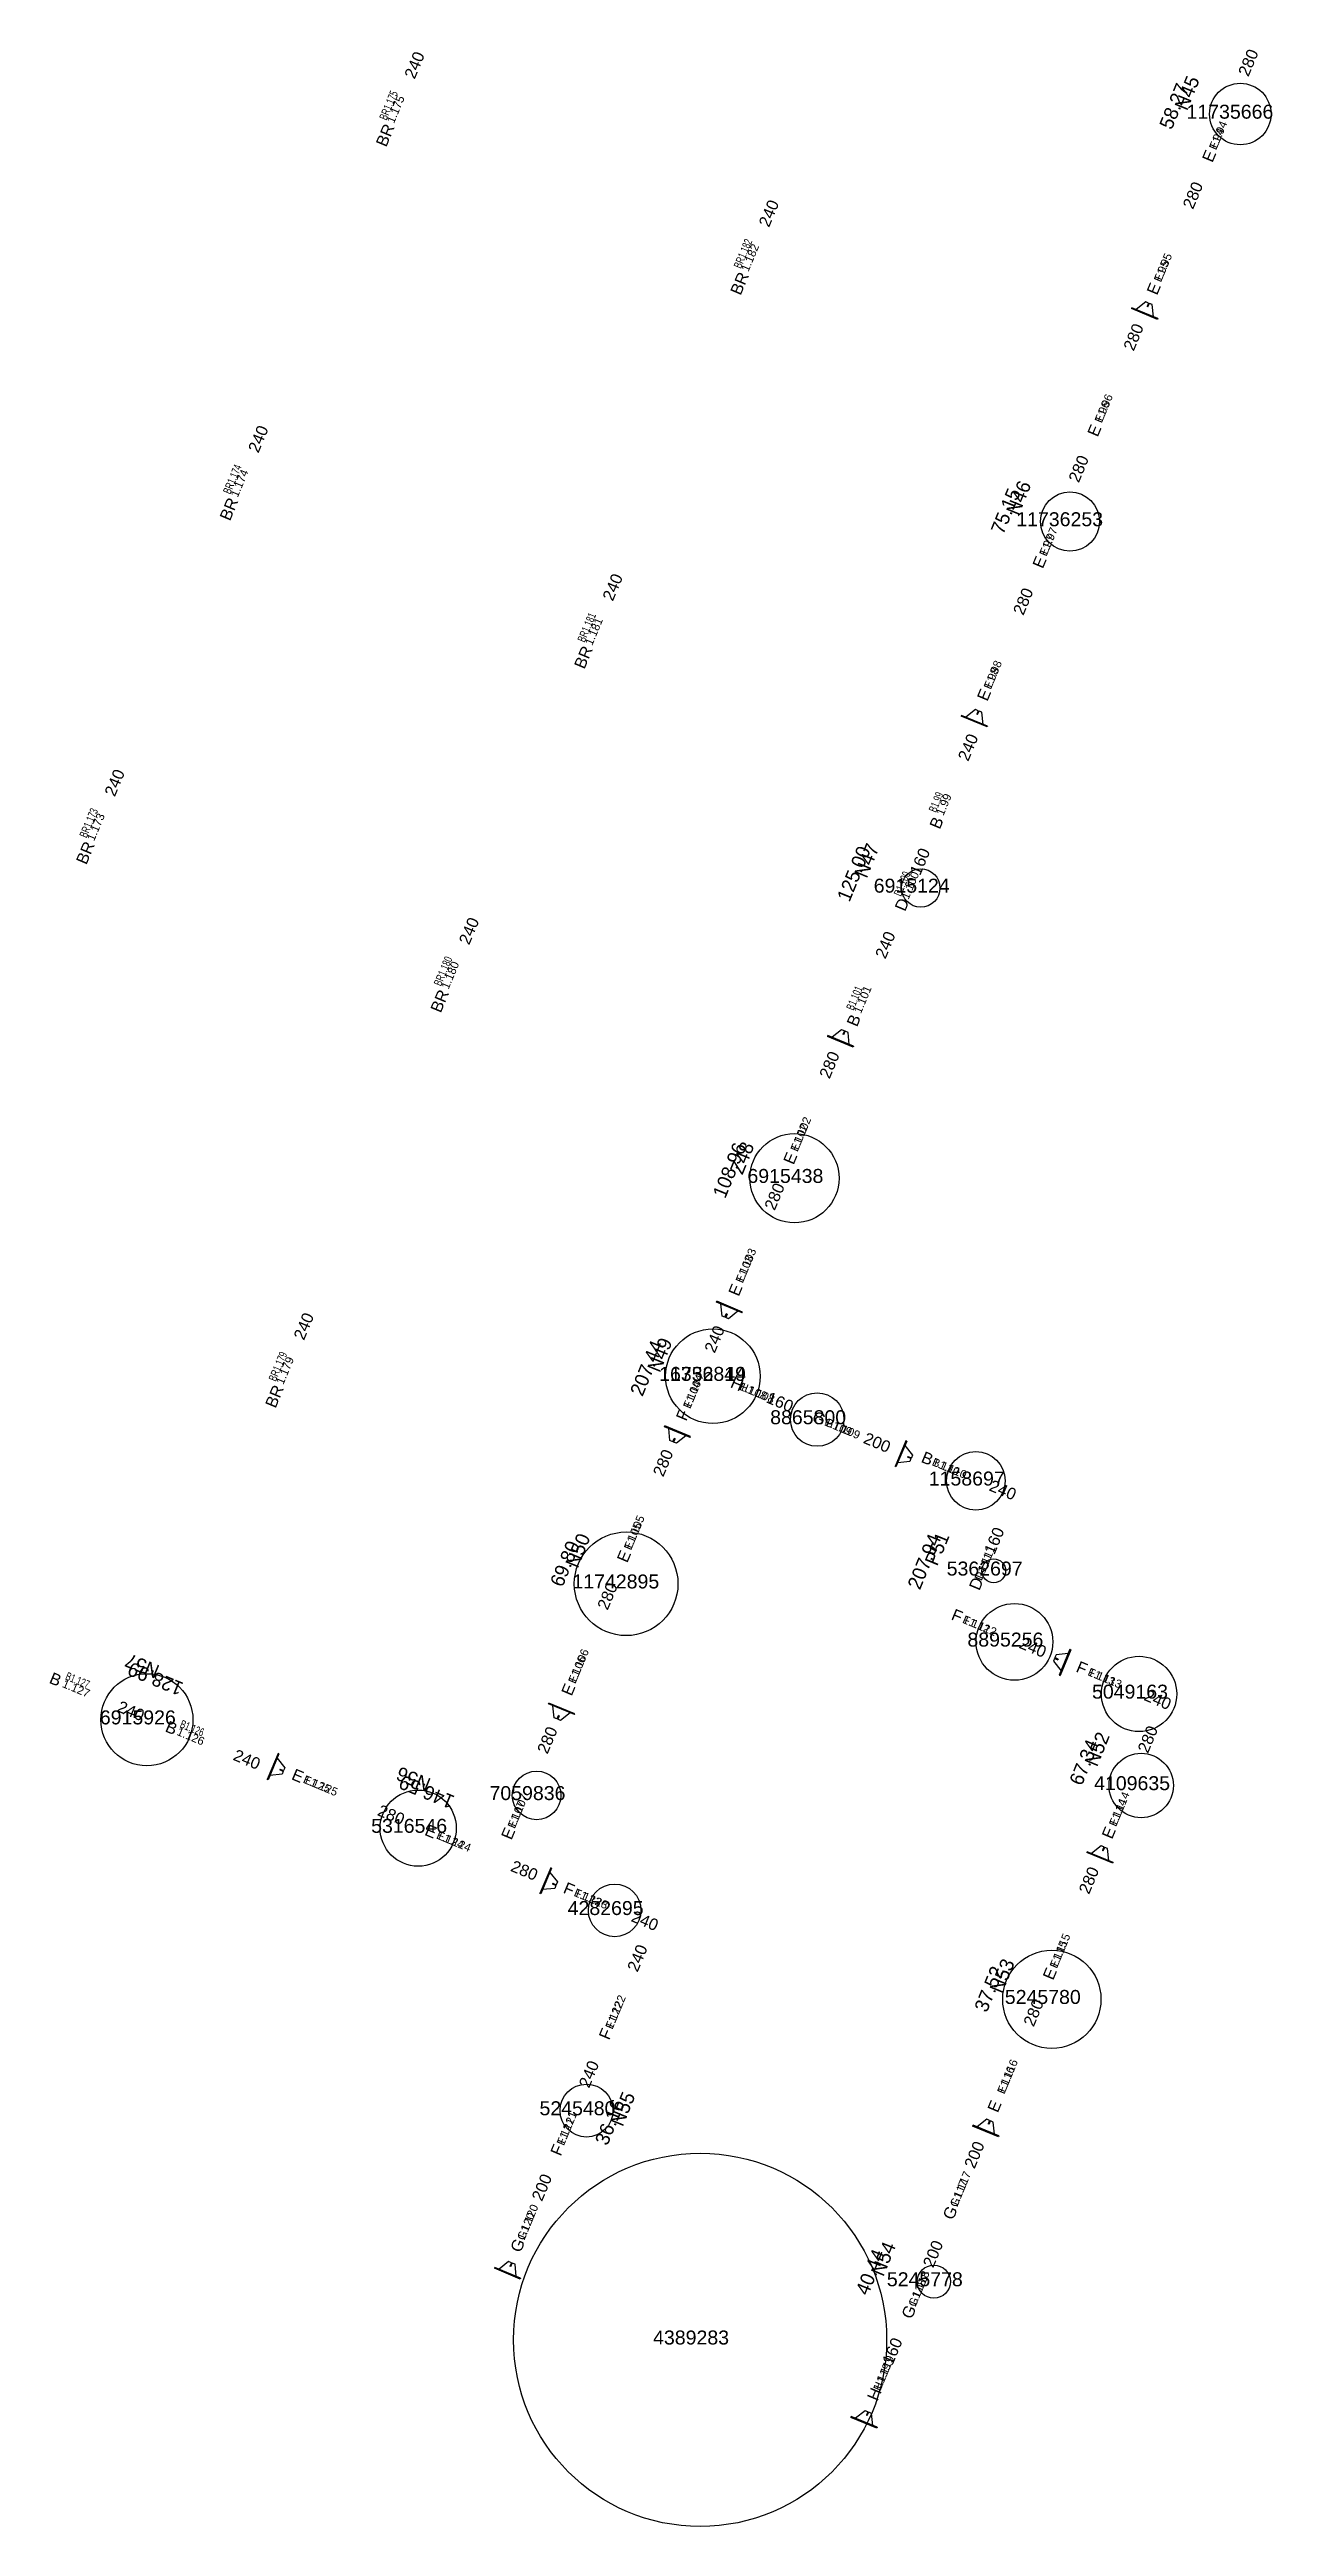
# Model space of a CAD drawing. Header units: millimetres. Extents: x 7426288 to 7426392, y 5550289 to 5550419.
# Drawn here: x 7426347.9 to 7426374.2, y 5550296.8 to 5550350 of the extents above; entities that cross this region are included whole.
import ezdxf
from ezdxf.enums import TextEntityAlignment as Align

# ---------------------------------------------------------------- set-up
doc = ezdxf.new("R2010")
doc.units = ezdxf.units.MM
for name, color, linetype in [('!!!SOL-nr koszy', 1, 'Continuous'), ('!!!SOL-Opisy klatek', 1, 'Continuous'), ('!!!SOL-Opisy sekcji', 7, 'Continuous'), ('!!!SOL-Stopsole', 4, 'Continuous'), ('PRT_MOD_TXT', 3, 'Continuous'), ('PRT_WSP_ZBR', 6, 'Continuous')]:
    doc.layers.add(name, color=color, linetype=linetype)
doc.layers.add('A-WALL-____-IDEN', color=211, linetype='Continuous', lineweight=15)
doc.styles.add('Arial', font='arial.ttf', dxfattribs={"height": 0.0556})
doc.styles.add('PRT-Arial', font='arial.ttf')

msp = doc.modelspace()

# ---------------------------------------------------------------- texts
at = {"layer": '!!!SOL-nr koszy', "color": 2, "style": 'PRT-Arial'}
for s, rotation, p in [('1.94', 67.2663, (7426372.98, 5550347.795)), ('1.95', 67.2663, (7426371.794, 5550344.957)), ('1.96', 67.2663, (7426370.521, 5550341.933)), ('1.97', 67.2663, (7426369.333, 5550339.071)), ('1.98', 67.2663, (7426368.139, 5550336.213)), ('1.102', 67.2677, (7426363.988, 5550326.288)), ('1.103', 67.2677, (7426362.81, 5550323.466)), ('1.104', 67.3141, (7426361.683, 5550320.77)), ('1.108', 337.3158, (7426362.725, 5550321.196)), ('1.109', 337.3225, (7426364.549, 5550320.433)), ('1.110', 337.3225, (7426366.861, 5550319.575)), ('1.105', 67.2663, (7426360.411, 5550317.732)), ('1.111', 67.3062, (7426367.942, 5550317.077)), ('1.112', 337.3225, (7426367.517, 5550316.191)), ('1.106', 67.2663, (7426359.214, 5550314.865)), ('1.113', 337.3225, (7426370.206, 5550315.066)), ('1.125', 337.3132, (7426353.353, 5550312.758)), ('1.107', 67.2663, (7426357.913, 5550311.754)), ('1.114', 67.3152, (7426370.83, 5550311.797)), ('1.124', 337.3132, (7426356.215, 5550311.561)), ('1.123', 337.3225, (7426359.169, 5550310.328)), ('1.115', 67.3152, (7426369.557, 5550308.752)), ('1.122', 67.3141, (7426360.012, 5550307.445)), ('1.116', 67.3152, (7426368.429, 5550306.053)), ('1.121', 67.3141, (7426358.968, 5550304.948)), ('1.117', 67.3136, (7426367.414, 5550303.625)), ('1.120', 67.3141, (7426358.118, 5550302.914)), ('1.118', 67.3136, (7426366.521, 5550301.486)), ('1.119', 67.3136, (7426365.767, 5550299.68))]:
    msp.add_text(s, height=0.175, rotation=rotation, dxfattribs=at).set_placement(p)
at = {"layer": '!!!SOL-nr koszy', "color": 2, "char_height": 0.175, "width": 0.68669, "attachment_point": 1, "style": 'PRT-Arial'}
for s, insert, rotation in [('1.175', (7426355.158, 5550348.433), 67.3155), ('1.182', (7426362.771, 5550345.25), 67.3155), ('1.174', (7426351.802, 5550340.406), 67.3155), ('1.181', (7426359.415, 5550337.224), 67.3155), ('1.99', (7426366.96, 5550333.571), 67.3155), ('1.173', (7426348.717, 5550333.025), 67.3155), ('1.100', (7426366.209, 5550331.771), 67.3049), ('1.180', (7426356.329, 5550329.843), 67.3155), ('1.101', (7426365.188, 5550329.321), 67.3155), ('1.179', (7426352.781, 5550321.355), 67.3155), ('1.127', (7426348.246, 5550314.974), 337.3103), ('1.126', (7426350.706, 5550313.946), 337.3103)]:
    msp.add_mtext(s, dxfattribs=dict(at, insert=insert, rotation=rotation))
at = {"layer": '!!!SOL-Opisy klatek', "char_height": 0.25, "attachment_point": 1, "style": 'PRT-Arial'}
for s, insert, width, rotation in [('BR^I      240', (7426354.922, 5550347.952), 2.36118, 67.3155), ('E^I^I280', (7426372.669, 5550347.62), 2.57933, 67.2663), ('E^I^I280', (7426371.479, 5550344.772), 2.57933, 67.2663), ('BR^I      240', (7426362.534, 5550344.769), 2.36118, 67.3155), ('E^I^I280', (7426370.204, 5550341.728), 2.57933, 67.2663), ('BR^I      240', (7426351.566, 5550339.925), 2.36118, 67.3155), ('E^I^I280', (7426369.025, 5550338.901), 2.57933, 67.2663), ('BR^I      240', (7426359.179, 5550336.743), 2.36118, 67.3155), ('E^I^I280', (7426367.834, 5550336.053), 2.57933, 67.2663), ('B^I      240', (7426366.813, 5550333.304), 2.36118, 67.3155), ('BR^I      240', (7426348.481, 5550332.544), 2.36118, 67.3155), ('D      160', (7426366.067, 5550331.541), 1.44027, 67.3049), ('BR^I      240', (7426356.093, 5550329.362), 2.36118, 67.3155), ('B^I      240', (7426365.035, 5550329.062), 2.36118, 67.3155), ('E^I^I280', (7426363.672, 5550326.102), 2.57933, 67.2677), ('E^I^I280', (7426362.493, 5550323.275), 2.57933, 67.2677), ('BR^I      240', (7426352.544, 5550320.874), 2.36118, 67.3155), ('F^I      240', (7426361.367, 5550320.597), 2.36118, 67.3141), ('H      160', (7426362.622, 5550321.478), 1.44027, 337.3158), ('G ^I  200', (7426364.376, 5550320.745), 1.75761, 337.3225), ('E^I^I280', (7426360.099, 5550317.555), 2.57933, 67.2663), ('B^I      240', (7426366.72, 5550319.876), 2.36118, 337.3103), ('D      160', (7426367.662, 5550316.959), 1.44027, 67.3052), ('E^I^I280', (7426358.904, 5550314.695), 2.57933, 67.2663), ('F^I      240', (7426367.366, 5550316.495), 2.36118, 337.3225), ('B^I      240', (7426347.991, 5550315.133), 2.36118, 337.3103), ('F^I      240', (7426370.047, 5550315.374), 2.36118, 337.3225), ('B^I      240', (7426350.482, 5550314.091), 2.36118, 337.3103), ('E^I^I280', (7426357.612, 5550311.604), 2.57933, 67.2663), ('E^I^I280', (7426370.513, 5550311.621), 2.57933, 67.3152), ('E^I^I280', (7426353.196, 5550313.063), 2.57933, 337.3132), ('E^I^I280', (7426356.056, 5550311.868), 2.57933, 337.3132), ('E^I^I280', (7426369.247, 5550308.593), 2.57933, 67.3152), ('F^I      240', (7426359.032, 5550310.627), 2.36118, 337.3225), ('F^I      240', (7426359.71, 5550307.309), 2.36118, 67.3141), ('E^I^I280', (7426368.058, 5550305.748), 2.57933, 67.3152), ('F^I      240', (7426358.669, 5550304.817), 2.36118, 67.3141), ('G ^I  200', (7426367.098, 5550303.443), 1.75761, 67.3136), ('G ^I  200', (7426357.807, 5550302.743), 1.75761, 67.3136), ('G ^I  200', (7426366.21, 5550301.316), 1.75761, 67.3136), ('H      160', (7426365.474, 5550299.557), 1.44027, 67.3062)]:
    msp.add_mtext(s, dxfattribs=dict(at, insert=insert, width=width, rotation=rotation))
at = {"layer": '!!!SOL-Opisy sekcji', "char_height": 0.3, "width": 1.35, "attachment_point": 1}
for s, insert, rotation in [('N45', (7426372.077, 5550348.75), 67.7525), ('N46', (7426368.459, 5550340.057), 67.7525), ('N47', (7426365.196, 5550332.27), 67.7525), ('Z48', (7426362.527, 5550325.904), 67.7525), ('N49', (7426360.751, 5550321.655), 67.7525), ('N50', (7426358.991, 5550317.456), 67.7525), ('P51', (7426366.711, 5550317.502), 67.7525), ('N57', (7426350.194, 5550314.983), 157.7525), ('N52', (7426370.145, 5550313.192), 67.7525), ('N56', (7426356.021, 5550312.552), 157.7525), ('N53', (7426368.104, 5550308.324), 67.7525), ('N55', (7426359.955, 5550305.466), 67.7525), ('N54', (7426365.553, 5550302.247), 67.7525)]:
    msp.add_mtext(s, dxfattribs=dict(at, insert=insert, rotation=rotation))
at = {"layer": 'A-WALL-____-IDEN', "lineweight": 5, "char_height": 0.3, "attachment_point": 1, "style": 'Arial'}
for s, insert, width in [('11735666', (7426372.344, 5550348.781), 2.30886), ('11736253', (7426368.687, 5550340.031), 2.30886), ('6915124', (7426365.625, 5550332.163), 2.02025), ('6915438', (7426362.912, 5550325.931), 2.02025), ('11736849', (7426361.016, 5550321.681), 2.30886), ('16352814', (7426361.016, 5550321.681), 2.30886), ('8865800', (7426363.401, 5550320.75), 2.02025), ('1158697', (7426366.807, 5550319.434), 2.02025), ('11742895', (7426359.153, 5550317.224), 2.30886), ('5362697', (7426367.192, 5550317.501), 2.02025), ('8895256', (7426367.638, 5550315.976), 2.02025), ('5049163', (7426370.314, 5550314.858), 2.02025), ('6915926', (7426349.002, 5550314.305), 2.02025), ('4109635', (7426370.359, 5550312.893), 2.02025), ('7059836', (7426357.372, 5550312.68), 2.02025), ('5316546', (7426354.83, 5550311.977), 2.02025), ('4282695', (7426359.051, 5550310.212), 2.02025), ('5245780', (7426368.441, 5550308.303), 2.02025), ('5245480', (7426358.446, 5550305.913), 2.02025), ('5245778', (7426365.907, 5550302.241), 2.02025), ('4389283', (7426360.886, 5550300.991), 2.02025)]:
    msp.add_mtext(s, dxfattribs=dict(at, insert=insert, width=width))
at = {"layer": 'PRT_MOD_TXT', "color": 3, "style": 'PRT-Arial', "width": 0.686695}
for s, rotation, p in [('BR1.175', 67.3155, (7426355.158, 5550348.433)), ('BR1.182', 67.3155, (7426362.771, 5550345.25)), ('BR1.174', 67.3155, (7426351.802, 5550340.406)), ('BR1.181', 67.3155, (7426359.415, 5550337.224)), ('BR1.173', 67.3155, (7426348.717, 5550333.025)), ('B1.99', 67.3155, (7426366.96, 5550333.571)), ('D1.100', 67.3049, (7426366.209, 5550331.771)), ('BR1.180', 67.3155, (7426356.329, 5550329.843)), ('B1.101', 67.3155, (7426365.188, 5550329.321)), ('BR1.179', 67.3155, (7426352.781, 5550321.355)), ('B1.127', 337.3103, (7426348.246, 5550314.974)), ('B1.126', 337.3103, (7426350.706, 5550313.946))]:
    msp.add_text(s, height=0.175, rotation=rotation, dxfattribs=at).set_placement(p)
at = {"layer": 'PRT_MOD_TXT', "color": 3, "style": 'PRT-Arial'}
for s, rotation, p in [('E1.94', 67.2663, (7426372.98, 5550347.795)), ('E1.95', 67.2663, (7426371.794, 5550344.957)), ('E1.96', 67.2663, (7426370.521, 5550341.933)), ('E1.97', 67.2663, (7426369.333, 5550339.071)), ('E1.98', 67.2663, (7426368.139, 5550336.213)), ('E1.102', 67.2677, (7426363.988, 5550326.288)), ('E1.103', 67.2677, (7426362.81, 5550323.466)), ('F1.104', 67.3141, (7426361.683, 5550320.77)), ('H1.108', 337.3158, (7426362.725, 5550321.196)), ('G1.109', 337.3225, (7426364.549, 5550320.433)), ('B1.110', 337.3225, (7426366.861, 5550319.575)), ('E1.105', 67.2663, (7426360.411, 5550317.732)), ('D1.111', 67.3062, (7426367.942, 5550317.077)), ('F1.112', 337.3225, (7426367.517, 5550316.191)), ('E1.106', 67.2663, (7426359.214, 5550314.865)), ('F1.113', 337.3225, (7426370.206, 5550315.066)), ('E1.125', 337.3132, (7426353.353, 5550312.758)), ('E1.107', 67.2663, (7426357.913, 5550311.754)), ('E1.114', 67.3152, (7426370.83, 5550311.797)), ('E1.124', 337.3132, (7426356.215, 5550311.561)), ('F1.123', 337.3225, (7426359.169, 5550310.328)), ('E1.115', 67.3152, (7426369.557, 5550308.752)), ('F1.122', 67.3141, (7426360.012, 5550307.445)), ('E1.116', 67.3152, (7426368.429, 5550306.053)), ('F1.121', 67.3141, (7426358.968, 5550304.948)), ('G1.117', 67.3136, (7426367.414, 5550303.625)), ('G1.120', 67.3141, (7426358.118, 5550302.914)), ('G1.118', 67.3136, (7426366.521, 5550301.486)), ('H1.119', 67.3136, (7426365.767, 5550299.68))]:
    msp.add_text(s, height=0.175, rotation=rotation, dxfattribs=at).set_placement(p)
at = {"layer": 'PRT_WSP_ZBR'}
for s, rotation, p in [('58.27', 67.7525, (7426372.077, 5550348.75)), ('75.15', 67.7525, (7426368.459, 5550340.057)), ('125.00', 67.7525, (7426365.196, 5550332.27)), ('108.96', 67.7525, (7426362.527, 5550325.904)), ('207.44', 67.7525, (7426360.751, 5550321.655)), ('69.80', 67.7525, (7426358.991, 5550317.456)), ('207.94', 67.7525, (7426366.711, 5550317.502)), ('128.99', 157.7525, (7426350.194, 5550314.983)), ('67.34', 67.7525, (7426370.145, 5550313.192)), ('146.59', 157.7525, (7426356.021, 5550312.552)), ('37.52', 67.7525, (7426368.104, 5550308.324)), ('36.16', 67.7525, (7426359.955, 5550305.466)), ('40.44', 67.7525, (7426365.553, 5550302.247))]:
    msp.add_text(s, height=0.3, rotation=rotation, dxfattribs=at).set_placement(p, align=Align.MIDDLE_CENTER)

# ---------------------------------------------------------------- linework, layer by layer
at = {"layer": '!!!SOL-nr koszy'}
for centre, radius in [((7426373.499, 5550348.581), 0.66), ((7426369.841, 5550339.831), 0.635), ((7426366.636, 5550331.963), 0.412), ((7426363.922, 5550325.731), 0.958), ((7426362.17, 5550321.481), 1.016), ((7426362.17, 5550321.481), 1.016), ((7426364.411, 5550320.55), 0.574), ((7426367.818, 5550319.234), 0.628), ((7426360.307, 5550317.024), 1.113), ((7426368.202, 5550317.301), 0.256), ((7426368.648, 5550315.776), 0.824), ((7426350.012, 5550314.105), 0.989), ((7426371.324, 5550314.658), 0.809), ((7426371.37, 5550312.693), 0.691), ((7426358.383, 5550312.48), 0.521), ((7426355.84, 5550311.777), 0.818), ((7426360.061, 5550310.012), 0.565), ((7426369.451, 5550308.103), 1.055), ((7426359.456, 5550305.713), 0.568), ((7426361.896, 5550300.791), 4.007), ((7426366.917, 5550302.041), 0.356)]:
    msp.add_circle(centre, radius, dxfattribs=at)
at = {"layer": '!!!SOL-Stopsole', "linetype": 'Continuous', "ltscale": 20}
for p, q in [((7426371.172, 5550344.422), (7426371.165, 5550344.404)), ((7426371.718, 5550344.172), (7426371.165, 5550344.404)), ((7426371.726, 5550344.191), (7426371.172, 5550344.422)), ((7426371.726, 5550344.191), (7426371.718, 5550344.172)), ((7426367.513, 5550335.67), (7426367.505, 5550335.651)), ((7426368.059, 5550335.42), (7426367.505, 5550335.651)), ((7426368.067, 5550335.438), (7426367.513, 5550335.67)), ((7426368.067, 5550335.438), (7426368.059, 5550335.42)), ((7426364.64, 5550328.796), (7426364.632, 5550328.778)), ((7426365.193, 5550328.565), (7426364.64, 5550328.796)), ((7426365.186, 5550328.546), (7426364.632, 5550328.778)), ((7426365.193, 5550328.565), (7426365.186, 5550328.546)), ((7426362.248, 5550323.072), (7426362.255, 5550323.091)), ((7426362.801, 5550322.841), (7426362.248, 5550323.072)), ((7426362.809, 5550322.859), (7426362.255, 5550323.091)), ((7426362.801, 5550322.841), (7426362.809, 5550322.859)), ((7426361.129, 5550320.397), (7426361.137, 5550320.415)), ((7426361.683, 5550320.165), (7426361.129, 5550320.397)), ((7426361.69, 5550320.184), (7426361.137, 5550320.415)), ((7426361.683, 5550320.165), (7426361.69, 5550320.184)), ((7426366.314, 5550320.094), (7426366.083, 5550319.54)), ((7426366.333, 5550320.086), (7426366.101, 5550319.532)), ((7426366.333, 5550320.086), (7426366.314, 5550320.094)), ((7426366.101, 5550319.532), (7426366.083, 5550319.54)), ((7426369.841, 5550315.617), (7426369.609, 5550315.064)), ((7426369.859, 5550315.609), (7426369.628, 5550315.056)), ((7426369.841, 5550315.617), (7426369.859, 5550315.609)), ((7426369.609, 5550315.064), (7426369.628, 5550315.056)), ((7426358.641, 5550314.446), (7426358.649, 5550314.464)), ((7426359.195, 5550314.214), (7426358.641, 5550314.446)), ((7426359.203, 5550314.233), (7426358.649, 5550314.464)), ((7426359.195, 5550314.214), (7426359.203, 5550314.233)), ((7426352.83, 5550313.377), (7426352.598, 5550312.824)), ((7426352.848, 5550313.37), (7426352.617, 5550312.816)), ((7426352.848, 5550313.37), (7426352.83, 5550313.377)), ((7426352.617, 5550312.816), (7426352.598, 5550312.824)), ((7426370.212, 5550311.272), (7426370.205, 5550311.254)), ((7426370.758, 5550311.022), (7426370.205, 5550311.254)), ((7426370.766, 5550311.041), (7426370.212, 5550311.272)), ((7426358.687, 5550310.926), (7426358.456, 5550310.372)), ((7426358.687, 5550310.926), (7426358.456, 5550310.372)), ((7426358.706, 5550310.918), (7426358.474, 5550310.364)), ((7426358.706, 5550310.918), (7426358.474, 5550310.364)), ((7426358.706, 5550310.918), (7426358.687, 5550310.926)), ((7426358.706, 5550310.918), (7426358.687, 5550310.926)), ((7426370.766, 5550311.041), (7426370.758, 5550311.022)), ((7426358.474, 5550310.364), (7426358.456, 5550310.372)), ((7426358.474, 5550310.364), (7426358.456, 5550310.372)), ((7426367.758, 5550305.4), (7426367.75, 5550305.382)), ((7426368.311, 5550305.169), (7426367.758, 5550305.4)), ((7426368.304, 5550305.15), (7426367.75, 5550305.382)), ((7426368.311, 5550305.169), (7426368.304, 5550305.15)), ((7426357.485, 5550302.346), (7426357.477, 5550302.327)), ((7426358.031, 5550302.096), (7426357.477, 5550302.327)), ((7426358.039, 5550302.114), (7426357.485, 5550302.346)), ((7426358.039, 5550302.114), (7426358.031, 5550302.096)), ((7426365.143, 5550299.145), (7426365.135, 5550299.126)), ((7426365.689, 5550298.895), (7426365.135, 5550299.126)), ((7426365.696, 5550298.913), (7426365.143, 5550299.145)), ((7426365.696, 5550298.913), (7426365.689, 5550298.895))]:
    msp.add_line(p, q, dxfattribs=at)
at = {"layer": '!!!SOL-Stopsole', "color": 4}
for p, q in [((7426371.469, 5550344.547), (7426371.265, 5550344.383)), ((7426371.529, 5550344.522), (7426371.469, 5550344.547)), ((7426371.529, 5550344.522), (7426371.498, 5550344.449)), ((7426371.516, 5550344.441), (7426371.498, 5550344.449)), ((7426371.516, 5550344.441), (7426371.547, 5550344.515)), ((7426371.607, 5550344.49), (7426371.547, 5550344.515)), ((7426371.634, 5550344.229), (7426371.607, 5550344.49)), ((7426367.809, 5550335.795), (7426367.605, 5550335.631)), ((7426367.869, 5550335.77), (7426367.809, 5550335.795)), ((7426367.869, 5550335.77), (7426367.839, 5550335.696)), ((7426367.857, 5550335.688), (7426367.888, 5550335.762)), ((7426367.948, 5550335.737), (7426367.888, 5550335.762)), ((7426367.975, 5550335.477), (7426367.948, 5550335.737)), ((7426367.857, 5550335.688), (7426367.839, 5550335.696)), ((7426364.936, 5550328.921), (7426364.732, 5550328.757)), ((7426364.996, 5550328.896), (7426364.936, 5550328.921)), ((7426364.996, 5550328.896), (7426364.965, 5550328.823)), ((7426364.984, 5550328.815), (7426364.965, 5550328.823)), ((7426364.984, 5550328.815), (7426365.014, 5550328.889)), ((7426365.074, 5550328.864), (7426365.014, 5550328.889)), ((7426365.101, 5550328.603), (7426365.074, 5550328.864)), ((7426362.366, 5550322.773), (7426362.34, 5550323.034)), ((7426362.426, 5550322.748), (7426362.366, 5550322.773)), ((7426362.426, 5550322.748), (7426362.457, 5550322.822)), ((7426362.476, 5550322.814), (7426362.445, 5550322.741)), ((7426362.505, 5550322.716), (7426362.445, 5550322.741)), ((7426362.476, 5550322.814), (7426362.457, 5550322.822)), ((7426362.709, 5550322.88), (7426362.505, 5550322.716)), ((7426361.248, 5550320.098), (7426361.221, 5550320.358)), ((7426361.308, 5550320.073), (7426361.248, 5550320.098)), ((7426361.308, 5550320.073), (7426361.339, 5550320.147)), ((7426361.357, 5550320.139), (7426361.326, 5550320.065)), ((7426361.386, 5550320.04), (7426361.326, 5550320.065)), ((7426361.357, 5550320.139), (7426361.339, 5550320.147)), ((7426361.59, 5550320.204), (7426361.386, 5550320.04)), ((7426366.294, 5550319.994), (7426366.458, 5550319.789)), ((7426366.359, 5550319.76), (7426366.351, 5550319.742)), ((7426366.359, 5550319.76), (7426366.433, 5550319.73)), ((7426366.458, 5550319.789), (7426366.433, 5550319.73)), ((7426366.4, 5550319.651), (7426366.14, 5550319.624)), ((7426366.425, 5550319.711), (7426366.351, 5550319.742)), ((7426366.425, 5550319.711), (7426366.4, 5550319.651)), ((7426369.542, 5550315.498), (7426369.517, 5550315.438)), ((7426369.802, 5550315.525), (7426369.542, 5550315.498)), ((7426369.509, 5550315.42), (7426369.484, 5550315.36)), ((7426369.484, 5550315.36), (7426369.648, 5550315.156)), ((7426369.509, 5550315.42), (7426369.583, 5550315.389)), ((7426369.59, 5550315.407), (7426369.517, 5550315.438)), ((7426369.59, 5550315.407), (7426369.583, 5550315.389)), ((7426358.76, 5550314.147), (7426358.734, 5550314.407)), ((7426358.82, 5550314.122), (7426358.76, 5550314.147)), ((7426358.82, 5550314.122), (7426358.851, 5550314.196)), ((7426358.87, 5550314.188), (7426358.839, 5550314.114)), ((7426358.899, 5550314.089), (7426358.839, 5550314.114)), ((7426358.87, 5550314.188), (7426358.851, 5550314.196)), ((7426359.103, 5550314.253), (7426358.899, 5550314.089)), ((7426352.915, 5550312.935), (7426352.655, 5550312.908)), ((7426352.809, 5550313.277), (7426352.973, 5550313.073)), ((7426352.874, 5550313.044), (7426352.867, 5550313.026)), ((7426352.941, 5550312.995), (7426352.867, 5550313.026)), ((7426352.874, 5550313.044), (7426352.948, 5550313.013)), ((7426352.941, 5550312.995), (7426352.915, 5550312.935)), ((7426352.973, 5550313.073), (7426352.948, 5550313.013)), ((7426370.509, 5550311.398), (7426370.305, 5550311.234)), ((7426370.569, 5550311.373), (7426370.509, 5550311.398)), ((7426370.569, 5550311.373), (7426370.538, 5550311.299)), ((7426370.556, 5550311.291), (7426370.538, 5550311.299)), ((7426370.556, 5550311.291), (7426370.587, 5550311.365)), ((7426370.647, 5550311.34), (7426370.587, 5550311.365)), ((7426370.674, 5550311.079), (7426370.647, 5550311.34)), ((7426358.667, 5550310.826), (7426358.831, 5550310.622)), ((7426358.667, 5550310.826), (7426358.831, 5550310.622)), ((7426358.773, 5550310.483), (7426358.513, 5550310.457)), ((7426358.773, 5550310.483), (7426358.513, 5550310.457)), ((7426358.732, 5550310.593), (7426358.724, 5550310.574)), ((7426358.798, 5550310.543), (7426358.724, 5550310.574)), ((7426358.732, 5550310.593), (7426358.725, 5550310.574)), ((7426358.798, 5550310.543), (7426358.725, 5550310.574)), ((7426358.732, 5550310.593), (7426358.806, 5550310.562)), ((7426358.732, 5550310.593), (7426358.806, 5550310.562)), ((7426358.798, 5550310.543), (7426358.773, 5550310.483)), ((7426358.798, 5550310.543), (7426358.773, 5550310.483)), ((7426358.831, 5550310.622), (7426358.806, 5550310.562)), ((7426358.831, 5550310.622), (7426358.806, 5550310.562)), ((7426368.054, 5550305.526), (7426367.85, 5550305.362)), ((7426368.114, 5550305.5), (7426368.054, 5550305.526)), ((7426368.114, 5550305.5), (7426368.083, 5550305.427)), ((7426368.102, 5550305.419), (7426368.083, 5550305.427)), ((7426368.102, 5550305.419), (7426368.133, 5550305.493)), ((7426368.193, 5550305.468), (7426368.133, 5550305.493)), ((7426368.219, 5550305.207), (7426368.193, 5550305.468)), ((7426357.781, 5550302.471), (7426357.577, 5550302.307)), ((7426357.841, 5550302.446), (7426357.781, 5550302.471)), ((7426357.841, 5550302.446), (7426357.81, 5550302.372)), ((7426357.829, 5550302.365), (7426357.81, 5550302.372)), ((7426357.829, 5550302.365), (7426357.86, 5550302.438)), ((7426357.92, 5550302.413), (7426357.86, 5550302.438)), ((7426357.946, 5550302.153), (7426357.92, 5550302.413)), ((7426365.439, 5550299.27), (7426365.235, 5550299.106)), ((7426365.499, 5550299.245), (7426365.439, 5550299.27)), ((7426365.499, 5550299.245), (7426365.468, 5550299.171)), ((7426365.487, 5550299.163), (7426365.468, 5550299.171)), ((7426365.487, 5550299.163), (7426365.518, 5550299.237)), ((7426365.578, 5550299.212), (7426365.518, 5550299.237)), ((7426365.604, 5550298.952), (7426365.578, 5550299.212))]:
    msp.add_line(p, q, dxfattribs=at)

msp.set_redraw_order([(e.dxf.handle, doc.entitydb.next_handle()) for e in msp.query("TEXT MTEXT ATTDEF DIMENSION ARC_DIMENSION")])  # texts and dimensions are drawn at this point

doc.saveas('drawing.dxf')
